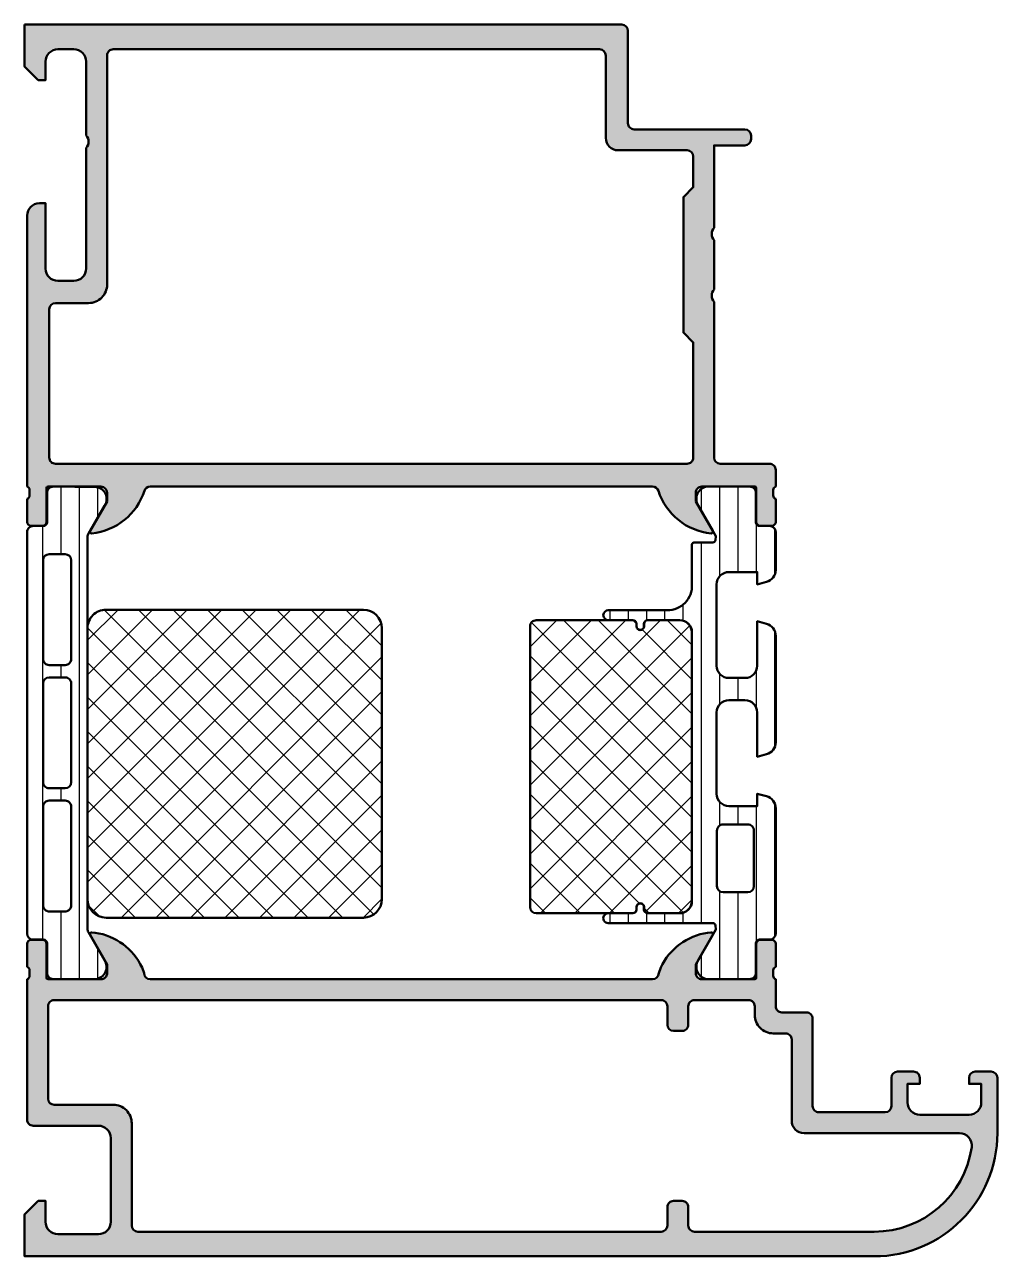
# Model space of a CAD drawing. Extents: x 0 to 79, y 0 to 100.
import ezdxf

# ---------------------------------------------------------------- set-up
doc = ezdxf.new("R2010")
doc.units = 0
for name, color, linetype, lineweight in [('0S-Alu contour', 7, 'Continuous', 50), ('0S-Alu hatch', 252, 'Continuous', 25), ('0S-Plastic contour', 254, 'Continuous', 50), ('0S-Plastic hatch', 253, 'Continuous', 25), ('0S-PT contour', 91, 'Continuous', 50), ('0S-PT hatch', 103, 'Continuous', 25)]:
    doc.layers.add(name, color=color, linetype=linetype, lineweight=lineweight)
pattern_1 = [(90, (0, 0), (-1.4859, 0), [])]
pattern_2 = [(135, (0, 0), (-1.403165018917055, -1.403165018917055), []), (225, (0, 0), (1.403165018917055, -1.403165018917055), [])]

# ---------------------------------------------------------------- blocks, each defined once
blk = doc.blocks.new('430970__55410658_3A5E_46EC_8F12_C75AFB1026F4_')
at = {"layer": '0S-Alu hatch'}
h = blk.add_hatch(color=256, dxfattribs=at)
edge = h.paths.add_edge_path()
edge.add_line((-1.70431260074e-05, 99.98993887380553), (-1.70431260074e-05, 96.5899388738054))
edge.add_line((-1.70431260074e-05, 96.5899388738054), (1.099982956873901, 95.48993887380551))
edge.add_line((1.099982956873901, 95.48993887380551), (1.699982956874151, 95.48993887380551))
edge.add_line((1.699982956874151, 95.48993887380551), (1.699982956874151, 96.98993887380558))
edge.add_ellipse((2.699982956874106, 96.98993887380558), major_axis=(-0.9999999999999551, 0), ratio=1, start_angle=269.99999999999744, end_angle=360, ccw=False)
edge.add_line((2.699982956874151, 97.98993887380554), (3.999982956873992, 97.98993887380554))
edge.add_ellipse((3.999982956874003, 96.98993887380554), major_axis=(-0.9999999999999857, 0), ratio=1, start_angle=180, end_angle=270.0000000000006, ccw=False)
edge.add_line((4.999982956873992, 96.98993887380551), (4.999982956873992, 90.98993887380547))
edge.add_ellipse((4.474982956873919, 90.4899388738055), major_axis=(-0.7250000000000333, 0), ratio=1, start_angle=136.397181027302, end_angle=223.602818972698, ccw=False)
edge.add_line((4.999982956873992, 89.98993887380553), (4.999982956874106, 80.18993887380545))
edge.add_ellipse((3.999982956874133, 80.1899388738056), major_axis=(-0.9999999999999724, 0), ratio=1, start_angle=89.99999999999221, end_angle=180, ccw=False)
edge.add_line((3.999982956873997, 79.18993887380563), (2.699982956874035, 79.18993887380557))
edge.add_ellipse((2.699982956874086, 80.18993887380562), major_axis=(-1.000000000000042, 0), ratio=1, start_angle=0, end_angle=89.9999999999971, ccw=False)
edge.add_line((1.699982956874038, 80.18993887380563), (1.699982956874038, 85.48993887380551))
edge.add_line((1.699982956874038, 85.48993887380551), (1.199982956874037, 85.48993887380551))
edge.add_arc((1.199982956874066, 84.48993887380561), 0.9999999999999147, 90.00000000000163, 180)
edge.add_line((0.1999829568741514, 84.48993887380558), (0.1999829568740381, 66.66695257705501))
edge.add_line((0.1999829568740381, 66.66695257705501), (0.1999842269182465, 63.48750195167988))
edge.add_line((0.1999842269182465, 63.48750195167988), (0.1999702453614703, 62.48999999999998))
edge.add_ellipse((0.121133798818383, 62.22247940800693), major_axis=(-0.2788950563273787, 0), ratio=1, start_angle=178.8354106258897, end_angle=253.5801235804951, ccw=False)
edge.add_line((0.3999712453613711, 62.2168110000085), (0.3999712453613995, 61.76321700000833))
edge.add_ellipse((0.1211031497182247, 61.75755634053118), major_axis=(-0.2789255417371582, 0), ratio=1, start_angle=106.42459455536479, end_angle=181.1628700729054, ccw=False)
edge.add_line((0.1999702453614417, 61.49001300000824), (0.1999702453614702, 59.61000199999987))
edge.add_arc((0.4999702453614246, 59.61000199999979), 0.2999999999999545, 180, 269.9999999999943)
edge.add_line((0.4999702453613946, 59.31000199999984), (1.479944564404294, 59.31000199999985))
edge.add_arc((1.479944564404356, 59.61000199999975), 0.2999999999998906, 269.9999999999882, 360)
edge.add_line((1.779944564404247, 59.61000199999975), (1.779944564404217, 62.36999999999993))
edge.add_ellipse((1.899944564404079, 62.36999999999994), major_axis=(-0.1199999999998615, 0), ratio=1, start_angle=269.9999999999757, end_angle=360, ccw=False)
edge.add_line((1.89994456440413, 62.48999999999981), (6.199970245361472, 62.49000000000004))
edge.add_ellipse((6.199970245361464, 61.99000000000003), major_axis=(-0.5000000000000071, 0), ratio=1, start_angle=180, end_angle=269.9999999999991, ccw=False)
edge.add_line((6.69997024536147, 61.99000000000004), (6.699970245361469, 61.29000000000004))
edge.add_line((6.699970245361469, 61.29000000000004), (5.318474787739117, 58.89717967697251))
edge.add_arc((5.438090030009777, 58.82811978464832), 0.1381197846483124, 149.9999999999897, 275.6225775507777)
edge.add_arc((4.961747004187923, 63.66660886184778), 4.999999999999936, 275.6225775507903, 342.2515836439267)
edge.add_ellipse((10.19988649963936, 61.99002680466519), major_axis=(-0.4999120691403375, 0), ratio=1, start_angle=270.0000000000287, end_angle=342.25158364396225, ccw=False)
edge.add_line((10.19988649963911, 62.48993887380553), (51.00005808385077, 62.48993887380553))
edge.add_ellipse((51.00005808385075, 61.99002680466547), major_axis=(-0.4999120691400591, 0), ratio=1, start_angle=197.7484163560726, end_angle=269.9999999999984, ccw=False)
edge.add_arc((56.23819757930234, 63.66660886184815), 5.00000000000038, 197.7484163560703, 264.3774224492067)
edge.add_arc((55.76185455348019, 58.82811978464825), 0.1381197846482856, 264.3774224492164, 390.0000000000092)
edge.add_line((55.88146979575083, 58.89717967697242), (54.49997433812848, 61.28999999999999))
edge.add_line((54.49997433812848, 61.28999999999999), (54.49997433812848, 61.98999999999998))
edge.add_ellipse((54.99997433812847, 61.98999999999998), major_axis=(-0.4999999999999929, 0), ratio=1, start_angle=269.9999999999984, end_angle=360, ccw=False)
edge.add_line((54.99997433812849, 62.48999999999998), (59.30000001908563, 62.48999999999998))
edge.add_ellipse((59.30000001908553, 62.37), major_axis=(-0.1199999999999761, 0), ratio=1, start_angle=180, end_angle=269.9999999999525, ccw=False)
edge.add_line((59.42000001908551, 62.36999999999987), (59.4200000190855, 59.61000199999968))
edge.add_arc((59.7200000190854, 59.61000199999968), 0.2999999999998977, 180, 270.0000000000108)
edge.add_line((59.72000001908546, 59.31000199999979), (60.69997433812833, 59.31000199999981))
edge.add_arc((60.69997433812833, 59.61000199999975), 0.2999999999999474, 270, 360)
edge.add_line((60.99997433812827, 59.61000199999981), (60.99997433812829, 61.49001300000819))
edge.add_ellipse((61.07884143377155, 61.75755634053113), major_axis=(-0.2789255417371861, 0), ratio=1, start_angle=-1.162870072900887, end_angle=73.57540544462603, ccw=False)
edge.add_line((60.79997333812835, 61.76321700000826), (60.79997333812835, 62.21681100000843))
edge.add_ellipse((61.07881078467135, 62.22247940800687), major_axis=(-0.2788950563273894, 0), ratio=1, start_angle=-73.58012358049888, end_angle=1.1645893741102782, ccw=False)
edge.add_line((60.99997433812828, 62.48999999999993), (60.9999603565715, 63.48750195268249))
edge.add_line((60.9999603565715, 63.48750195268249), (60.99995982478767, 63.83996200589203))
edge.add_arc((60.49998295687405, 63.83996200589198), 0.499976867913631, 0, 90.00000000000651)
edge.add_line((60.49998295687399, 64.33993887380561), (56.49998295687399, 64.33993887380561))
edge.add_ellipse((56.49998295687407, 64.83993887380569), major_axis=(-0.5000000000000853, 0), ratio=1, start_angle=0, end_angle=89.99999999999022, ccw=False)
edge.add_line((55.99998295687399, 64.83993887380576), (55.99998295687399, 77.48993887380553))
edge.add_ellipse((56.52500991086667, 77.98993887380553), major_axis=(-0.7250195186467954, 0), ratio=1, start_angle=-43.60134995159018, end_angle=43.60134995159018, ccw=False)
edge.add_line((55.99998295687399, 78.48993887380553), (55.99998295687399, 82.48991140798532))
edge.add_ellipse((56.52500991086667, 82.98991140798532), major_axis=(-0.7250195186467954, 0), ratio=1, start_angle=-43.60134995159018, end_angle=43.60134995159018, ccw=False)
edge.add_line((55.99998295687399, 83.4899114079853), (55.99998295687399, 90.18993887380557))
edge.add_line((55.99998295687399, 90.18993887380557), (58.49998295687398, 90.18993887380557))
edge.add_arc((58.49998295687395, 90.6899388738056), 0.5000000000000285, 270.0000000000025, 360)
edge.add_line((58.99998295687399, 90.6899388738056), (58.99998295687399, 90.98993887380553))
edge.add_arc((58.49998295687405, 90.98993887380558), 0.4999999999999432, 0, 89.99999999999265)
edge.add_line((58.49998295687411, 91.48993887380553), (49.49998295687399, 91.48993887380553))
edge.add_ellipse((49.49998295687398, 91.98993887380551), major_axis=(-0.4999999999999858, 0), ratio=1, start_angle=0, end_angle=90.0000000000008, ccw=False)
edge.add_line((48.99998295687399, 91.98993887380547), (48.9999829568741, 99.48993887380547))
edge.add_arc((48.49998295687408, 99.48993887380551), 0.5000000000000285, 0, 89.99999999999675)
edge.add_line((48.4999829568741, 99.98993887380553), (-1.70431260074e-05, 99.98993887380553))
edge = h.paths.add_edge_path()
edge.add_arc((5.199982956874052, 78.88993887380538), 1.499999999999985, 269.9999999999995, 360)
edge.add_line((6.699982956874038, 78.8899388738055), (6.69998295687381, 97.48993887380553))
edge.add_ellipse((7.199982956873981, 97.48993887380534), major_axis=(-0.5000000000001706, 0), ratio=1, start_angle=269.99999999996743, end_angle=360, ccw=False)
edge.add_line((7.199982956874265, 97.98993887380554), (46.69998295687403, 97.98993887380554))
edge.add_ellipse((46.69998295687403, 97.48993887380553), major_axis=(-0.5, 0), ratio=1, start_angle=180, end_angle=270, ccw=False)
edge.add_line((47.19998295687403, 97.48993887380553), (47.19998295687381, 90.78993887380565))
edge.add_arc((48.19998295687383, 90.78993887380562), 1.000000000000028, 180, 269.9999999999984)
edge.add_line((48.19998295687381, 89.7899388738056), (53.79998731643699, 89.78993887380553))
edge.add_ellipse((53.79998731643697, 89.28993887380577), major_axis=(-0.4999999999997869, 0), ratio=1, start_angle=180, end_angle=269.9999999999984, ccw=False)
edge.add_line((54.29998731643675, 89.2899388738057), (54.29998731643675, 86.78993525038695))
edge.add_line((54.29998731643675, 86.78993525038695), (53.49998295687399, 85.9899308908243))
edge.add_line((53.49998295687399, 85.9899308908243), (53.49998295687399, 74.98992489246174))
edge.add_line((53.49998295687399, 74.98992489246174), (54.29998731643675, 74.18992053289892))
edge.add_line((54.29998731643675, 74.18992053289892), (54.29998731643675, 64.8399388738056))
edge.add_ellipse((53.79998731643664, 64.83993887380572), major_axis=(-0.5000000000001137, 0), ratio=1, start_angle=89.99999999998698, end_angle=180, ccw=False)
edge.add_line((53.79998731643652, 64.33993887380561), (2.49998295687422, 64.33993887380561))
edge.add_ellipse((2.499982956874077, 64.83993887380569), major_axis=(-0.5000000000000853, 0), ratio=1, start_angle=0, end_angle=90.0000000000162, ccw=False)
edge.add_line((1.999982956873992, 64.83993887380555), (1.999982956873992, 76.88993887380539))
edge.add_ellipse((2.499982956874021, 76.88993887380542), major_axis=(-0.5000000000000285, 0), ratio=1, start_angle=270.00000000000324, end_angle=360, ccw=False)
edge.add_line((2.499982956873992, 77.38993887380543), (5.199982956874038, 77.38993887380539))
at = {"layer": '0S-Alu contour', "color": 7}
for points in [[(-1.70431260074e-05, 99.98993887380553), (-1.70431260074e-05, 96.5899388738054), (1.099982956873901, 95.48993887380551), (1.699982956874151, 95.48993887380551), (1.699982956874151, 96.98993887380558)], [(48.4999829568741, 99.98993887380553), (-1.70431260074e-05, 99.98993887380553)], [(48.99998295687399, 91.98993887380547), (48.9999829568741, 99.48993887380547)], [(2.699982956874151, 97.98993887380554), (3.999982956873992, 97.98993887380554)], [(6.699982956874038, 78.8899388738055), (6.69998295687381, 97.48993887380553)], [(7.199982956874265, 97.98993887380554), (46.69998295687403, 97.98993887380554)], [(47.19998295687403, 97.48993887380553), (47.19998295687381, 90.78993887380565)], [(4.999982956873992, 96.98993887380551), (4.999982956873992, 90.98993887380547)], [(58.49998295687411, 91.48993887380553), (49.49998295687399, 91.48993887380553)], [(55.99998295687399, 83.4899114079853), (55.99998295687399, 90.18993887380557), (58.49998295687398, 90.18993887380557)], [(58.99998295687399, 90.6899388738056), (58.99998295687399, 90.98993887380553)], [(4.999982956873992, 89.98993887380553), (4.999982956874106, 80.18993887380545)], [(48.19998295687381, 89.7899388738056), (53.79998731643699, 89.78993887380553)], [(54.29998731643675, 89.2899388738057), (54.29998731643675, 86.78993525038695), (53.49998295687399, 85.9899308908243), (53.49998295687399, 74.98992489246174), (54.29998731643675, 74.18992053289892), (54.29998731643675, 64.8399388738056)], [(1.699982956874038, 80.18993887380563), (1.699982956874038, 85.48993887380551), (1.199982956874037, 85.48993887380551)], [(0.1999829568741514, 84.48993887380558), (0.1999829568740381, 66.66695257705501), (0.1999842269182465, 63.48750195167988), (0.1999702453614703, 62.48999999999998)], [(55.99998295687399, 78.48993887380553), (55.99998295687399, 82.48991140798532)], [(3.999982956873997, 79.18993887380563), (2.699982956874035, 79.18993887380557)], [(2.499982956873992, 77.38993887380543), (5.199982956874038, 77.38993887380539)], [(55.99998295687399, 64.83993887380576), (55.99998295687399, 77.48993887380553)], [(1.999982956873992, 64.83993887380555), (1.999982956873992, 76.88993887380539)], [(53.79998731643652, 64.33993887380561), (2.49998295687422, 64.33993887380561)], [(60.49998295687399, 64.33993887380561), (56.49998295687399, 64.33993887380561)], [(60.99997433812828, 62.48999999999993), (60.9999603565715, 63.48750195268249), (60.99995982478767, 63.83996200589203)], [(0.3999712453613711, 62.2168110000085), (0.3999712453613995, 61.76321700000833)], [(1.779944564404247, 59.61000199999975), (1.779944564404217, 62.36999999999993)], [(1.89994456440413, 62.48999999999981), (6.199970245361472, 62.49000000000004)], [(10.19988649963911, 62.48993887380553), (51.00005808385077, 62.48993887380553)], [(54.99997433812849, 62.48999999999998), (59.30000001908563, 62.48999999999998)], [(59.42000001908551, 62.36999999999987), (59.4200000190855, 59.61000199999968)], [(60.79997333812835, 61.76321700000826), (60.79997333812835, 62.21681100000843)], [(0.1999702453614417, 61.49001300000824), (0.1999702453614702, 59.61000199999987)], [(6.69997024536147, 61.99000000000004), (6.699970245361469, 61.29000000000004), (5.318474787739117, 58.89717967697251)], [(55.88146979575083, 58.89717967697242), (54.49997433812848, 61.28999999999999), (54.49997433812848, 61.98999999999998)], [(60.99997433812827, 59.61000199999981), (60.99997433812829, 61.49001300000819)], [(0.4999702453613946, 59.31000199999984), (1.479944564404294, 59.31000199999985)], [(59.72000001908546, 59.31000199999979), (60.69997433812833, 59.31000199999981)]]:
    blk.add_lwpolyline(points, dxfattribs=at)
for centre, radius, start, end in [((48.49998295687408, 99.48993887380551), 0.5000000000000285, 0, 89.99999999999675), ((58.49998295687405, 90.98993887380558), 0.4999999999999432, 0, 89.99999999999265), ((48.19998295687383, 90.78993887380562), 1.000000000000028, 180, 269.9999999999984), ((58.49998295687395, 90.6899388738056), 0.5000000000000285, 270.0000000000025, 0), ((1.199982956874066, 84.48993887380561), 0.9999999999999147, 90.00000000000163, 180), ((5.199982956874052, 78.88993887380538), 1.499999999999985, 269.9999999999995, 0), ((60.49998295687405, 63.83996200589198), 0.499976867913631, 0, 90.00000000000651), ((4.961747004187923, 63.66660886184778), 4.999999999999936, 275.6225775507903, 342.2515836439267), ((56.23819757930234, 63.66660886184815), 5.00000000000038, 197.7484163560703, 264.3774224492067), ((0.4999702453614246, 59.61000199999979), 0.2999999999999545, 180, 269.9999999999943), ((1.479944564404356, 59.61000199999975), 0.2999999999998906, 269.9999999999882, 0), ((59.7200000190854, 59.61000199999968), 0.2999999999998977, 180, 270.0000000000108), ((60.69997433812833, 59.61000199999975), 0.2999999999999474, 270, 0), ((5.438090030009777, 58.82811978464832), 0.1381197846483124, 149.9999999999897, 275.6225775507777), ((55.76185455348019, 58.82811978464825), 0.1381197846482856, 264.3774224492164, 30.00000000000925)]:
    blk.add_arc(centre, radius, start, end, dxfattribs=at)
at = {"layer": '0S-Alu contour', "color": 7, "extrusion": (0, 0, -1)}
for centre, radius, start, end in [((-2.699982956874106, 96.98993887380558), 0.9999999999999551, 0, 90.00000000000254), ((-3.999982956874003, 96.98993887380554), 0.9999999999999857, 89.99999999999939, 180), ((-7.199982956873981, 97.48993887380534), 0.5000000000001706, 0, 90.00000000003257), ((-46.69998295687403, 97.48993887380553), 0.5, 90, 180), ((-49.49998295687398, 91.98993887380551), 0.4999999999999858, 269.9999999999992, 0), ((-4.474982956873919, 90.4899388738055), 0.7250000000000334, 136.397181027302, 223.602818972698), ((-53.79998731643697, 89.28993887380577), 0.4999999999997869, 90.0000000000016, 180), ((-56.52500991086667, 82.98991140798532), 0.7250195186467954, 316.3986500484098, 43.60134995159028), ((-2.699982956874086, 80.18993887380562), 1.000000000000042, 270.0000000000029, 0), ((-3.999982956874133, 80.1899388738056), 0.9999999999999724, 180, 270.0000000000078), ((-56.52500991086667, 77.98993887380553), 0.7250195186467954, 316.3986500484098, 43.60134995159028), ((-2.499982956874021, 76.88993887380542), 0.5000000000000285, 0, 89.99999999999675), ((-2.499982956874077, 64.83993887380569), 0.5000000000000853, 269.9999999999838, 0), ((-53.79998731643664, 64.83993887380572), 0.5000000000001137, 180, 270.000000000013), ((-56.49998295687407, 64.83993887380569), 0.5000000000000853, 270.0000000000098, 0), ((-0.121133798818383, 62.22247940800693), 0.2788950563273787, 106.4198764195049, 181.1645893741104), ((-1.899944564404079, 62.36999999999994), 0.1199999999998615, 0, 90.00000000002429), ((-6.199970245361464, 61.99000000000003), 0.5000000000000071, 90.0000000000009, 180), ((-10.19988649963936, 61.99002680466519), 0.4999120691403376, 17.74841635603773, 89.9999999999713), ((-51.00005808385075, 61.99002680466547), 0.4999120691400592, 90.0000000000016, 162.2515836439274), ((-54.99997433812847, 61.98999999999998), 0.4999999999999929, 0, 90.0000000000016), ((-59.30000001908553, 62.37), 0.1199999999999761, 90.0000000000475, 180), ((-61.07881078467135, 62.22247940800687), 0.2788950563273894, 358.8354106258897, 73.58012358049896), ((-0.1211031497182247, 61.75755634053118), 0.2789255417371582, 178.8371299270946, 253.5754054446352), ((-61.07884143377155, 61.75755634053113), 0.2789255417371861, 286.424594555374, 1.162870072900956)]:
    blk.add_arc(centre, radius, start, end, dxfattribs=at)
blk = doc.blocks.new('284832__F38CC887_B860_4B98_9733_34A62ACC565A___F38E6A97_F5FC_4033_AD49_28200F8B862E_')
at = {"layer": '0S-Plastic hatch'}
h = blk.add_hatch(dxfattribs=at)
h.set_pattern_fill('ANSI31', color=256, scale=0.4680000000000001, angle=45, style=0)
h.set_pattern_definition(pattern_1)
edge = h.paths.add_edge_path()
edge.add_line((0.207670245863412, 58.79000276475917), (0.2076855741545072, 26.20999676475916))
edge.add_arc((0.7076855741544515, 26.20999699999992), 0.5, 180.0000269581648, 270)
edge.add_line((0.7076855741544513, 25.70999699999992), (1.518016907487719, 25.70999699999992))
edge.add_ellipse((1.518016907487716, 25.4099969999999), major_axis=(-0.3000000000000149, 0), ratio=1, start_angle=180, end_angle=269.99999999999943, ccw=False)
edge.add_line((1.818016907487731, 25.40999699999989), (1.817684957090705, 23.00999861706356))
edge.add_arc((2.31768093452929, 23.00999597743849), 0.4999959774455549, 179.9996975182267, 270.0003024811853)
edge.add_line((2.317683574154358, 22.5099999999999), (5.79422507225388, 22.50999999999991))
edge.add_arc((5.651914423262518, 23.49981807472276), 0.9999960709244822, 278.1816080519002, 392.7270160998408)
edge.add_line((6.493167072253869, 24.04045299999991), (5.17469735776723, 26.3241098467501))
edge.add_ellipse((5.607710074498013, 26.57410982104967), major_axis=(-0.5000000000003578, 0), ratio=1, start_angle=5.9898169411098934e-05, end_angle=29.999996599322287, ccw=False)
edge.add_line((5.107710074497929, 26.57410929828114), (5.112279416911917, 58.42589070171873))
edge.add_ellipse((5.612279416911936, 58.42589017895003), major_axis=(-0.5000000000002928, 0), ratio=1, start_angle=330.00000340065594, end_angle=359.9999401018306, ccw=False)
edge.add_line((5.179266700181304, 58.67589015324973), (6.497736414667882, 60.9595469999999))
edge.add_arc((5.702168048666671, 61.49691471722182), 0.9600484823664508, 325.9628883298371, 444.2235492013879)
edge.add_line((5.798794414667955, 62.45208822705524), (2.322250276932319, 62.48984417899936))
edge.add_arc((2.321984375002088, 61.99011416151817), 0.499730088223221, 89.96951342445742, 180.0129304538196)
edge.add_line((1.822254299504746, 61.99000138293626), (1.822586249901774, 59.59000299999992))
edge.add_ellipse((1.522586249901786, 59.59000299999991), major_axis=(-0.299999999999988, 0), ratio=1, start_angle=90.00000000000102, end_angle=180, ccw=False)
edge.add_line((1.522586249901791, 59.29000299999992), (0.7076702458633477, 59.29000299999992))
edge.add_arc((0.7076702458633531, 58.79000299999993), 0.4999999999999929, 90.00000000000063, 180.0000269581648)
edge = h.paths.add_edge_path()
edge.add_ellipse((1.993277278550067, 56.50059395883626), major_axis=(-0.4999847412109091, 0), ratio=1, start_angle=270, end_angle=360, ccw=False)
edge.add_line((1.993277278550067, 57.00057870004718), (3.293287959702468, 57.00057870004719))
edge.add_ellipse((3.29328795970246, 56.50056344125815), major_axis=(-0.5000152587890412, 0), ratio=1, start_angle=180, end_angle=269.9999999999992, ccw=False)
edge.add_line((3.793303218491502, 56.50056344125294), (3.793303218491501, 48.50058175214904))
edge.add_ellipse((3.293306857848179, 48.50057811279238), major_axis=(-0.4999963606565677, 0), ratio=1, start_angle=89.9995829574089, end_angle=180.0004170428646, ccw=False)
edge.add_line((3.293303218491502, 48.00058175214905), (1.993309112223613, 48.00058175214905))
edge.add_ellipse((1.993292539426798, 48.50058175396203), major_axis=(-0.5000000020876408, 0), ratio=1, start_angle=0, end_angle=90.00189910261679, ccw=False)
edge.add_line((1.493292537339158, 48.50058175214391), (1.493292537339158, 56.50059395883107))
edge = h.paths.add_edge_path()
edge.add_line((1.493292537339158, 38.49687486731572), (1.493292537339158, 46.50058175214385))
edge.add_ellipse((1.993292537339158, 46.50058175214905), major_axis=(-0.5, 0), ratio=1, start_angle=270, end_angle=360, ccw=False)
edge.add_line((1.993292537339158, 47.00058175214905), (3.293303218491502, 47.00058175214905))
edge.add_ellipse((3.293303218491509, 46.50058175214906), major_axis=(-0.4999999999999929, 0), ratio=1, start_angle=180, end_angle=270.0000000000008, ccw=False)
edge.add_line((3.793303218491502, 46.50058175214386), (3.793303218491505, 38.49687486731573))
edge.add_ellipse((3.293303218491491, 38.49687486732093), major_axis=(-0.5000000000000142, 0), ratio=1, start_angle=90.00000000119331, end_angle=180, ccw=False)
edge.add_line((3.293303218501904, 37.99687486732092), (1.99329253734956, 37.99687486732092))
edge.add_ellipse((1.993292537339154, 38.49687486732091), major_axis=(-0.4999999999999929, 0), ratio=1, start_angle=0, end_angle=90.0000000011924, ccw=False)
edge = h.paths.add_edge_path()
edge.add_line((1.493292537328755, 28.49687791942805), (1.493292537328755, 36.49687486731572))
edge.add_ellipse((1.99329253948607, 36.49687486543826), major_axis=(-0.5000000021573149, 0), ratio=1, start_angle=269.9981009105036, end_angle=360, ccw=False)
edge.add_line((1.99330911216839, 36.99687486732092), (3.293303218481128, 36.99687486732094))
edge.add_ellipse((3.29330685783784, 36.49687850667767), major_axis=(-0.4999963606565038, 0), ratio=1, start_angle=179.9995829571355, end_angle=270.000417042595, ccw=False)
edge.add_line((3.793303218481099, 36.49687486732091), (3.793303218481098, 28.4968779194332))
edge.add_ellipse((3.293306857837726, 28.49687428007657), major_axis=(-0.4999963606566175, 0), ratio=1, start_angle=89.99958295741482, end_angle=180.0004170428646, ccw=False)
edge.add_line((3.293303218481099, 27.9968779194332), (1.993309112213211, 27.9968779194332))
edge.add_ellipse((1.99329253941639, 28.49687792124618), major_axis=(-0.500000002087636, 0), ratio=1, start_angle=0, end_angle=90.00189910261747, ccw=False)
at = {"layer": '0S-Alu contour', "color": 7}
for points in [[(1.993277278550067, 57.00057870004718), (3.293287959702468, 57.00057870004719)], [(1.493292537339158, 48.50058175214391), (1.493292537339158, 56.50059395883107)], [(3.793303218491502, 56.50056344125294), (3.793303218491501, 48.50058175214904)], [(3.293303218491502, 48.00058175214905), (1.993309112223613, 48.00058175214905)], [(1.993292537339158, 47.00058175214905), (3.293303218491502, 47.00058175214905)], [(1.493292537339158, 38.49687486731572), (1.493292537339158, 46.50058175214385)], [(3.793303218491502, 46.50058175214386), (3.793303218491505, 38.49687486731573)], [(3.293303218501904, 37.99687486732092), (1.99329253734956, 37.99687486732092)], [(1.493292537328755, 28.49687791942805), (1.493292537328755, 36.49687486731572)], [(1.99330911216839, 36.99687486732092), (3.293303218481128, 36.99687486732094)], [(3.793303218481099, 36.49687486732091), (3.793303218481098, 28.4968779194332)], [(3.293303218481099, 27.9968779194332), (1.993309112213211, 27.9968779194332)]]:
    blk.add_lwpolyline(points, dxfattribs=at)
at = {"layer": '0S-Alu contour', "color": 7, "extrusion": (0, 0, -1)}
for centre, radius, start, end in [((-1.993277278550067, 56.50059395883626), 0.4999847412109091, 0, 90), ((-3.29328795970246, 56.50056344125815), 0.5000152587890412, 90.00000000000081, 180), ((-1.993292539426798, 48.50058175396203), 0.5000000020876408, 269.9981008973832, 0), ((-3.293306857848179, 48.50057811279238), 0.4999963606565677, 179.9995829571354, 270.0004170425911), ((-1.993292537339158, 46.50058175214905), 0.5, 0, 90), ((-3.293303218491509, 46.50058175214906), 0.4999999999999929, 89.9999999999992, 180), ((-1.993292537339154, 38.49687486732091), 0.4999999999999929, 269.9999999988076, 0), ((-3.293303218491491, 38.49687486732093), 0.5000000000000142, 180, 269.9999999988067), ((-1.99329253948607, 36.49687486543826), 0.5000000021573149, 0, 90.00189908949643), ((-3.29330685783784, 36.49687850667767), 0.4999963606565038, 89.99958295740495, 180.0004170428646), ((-1.99329253941639, 28.49687792124618), 0.500000002087636, 269.9981008973825, 0), ((-3.293306857837726, 28.49687428007657), 0.4999963606566175, 179.9995829571354, 270.0004170425853)]:
    blk.add_arc(centre, radius, start, end, dxfattribs=at)
at = {"layer": '0S-Plastic contour', "color": 7}
for points in [[(5.798794414667955, 62.45208822705524), (2.322250276932319, 62.48984417899936)], [(1.822254299504746, 61.99000138293626), (1.822586249901774, 59.59000299999992)], [(5.179266700181304, 58.67589015324973), (6.497736414667882, 60.9595469999999)], [(1.522586249901791, 59.29000299999992), (0.7076702458633477, 59.29000299999992)], [(0.207670245863412, 58.79000276475917), (0.2076855741545072, 26.20999676475915)], [(5.107710074497929, 26.57410929828114), (5.112279416911917, 58.42589070171873)], [(6.493167072253869, 24.04045299999991), (5.17469735776723, 26.3241098467501)], [(0.7076855741544513, 25.70999699999992), (1.518016907487719, 25.70999699999992)], [(1.818016907487731, 25.40999699999989), (1.817684957090705, 23.00999861706356)], [(2.317683574154358, 22.5099999999999), (5.79422507225388, 22.50999999999991)]]:
    blk.add_lwpolyline(points, dxfattribs=at)
for centre, radius, start, end in [((2.321984375002088, 61.99011416151817), 0.499730088223221, 89.96951342445742, 180.0129304538196), ((5.702168048666671, 61.49691471722182), 0.9600484823664508, 325.9628883298371, 84.2235492013879), ((0.7076702458633531, 58.79000299999993), 0.4999999999999929, 90.00000000000063, 180.0000269581648), ((0.7076855741544515, 26.20999699999992), 0.5, 180.0000269581648, 270), ((5.651914423262518, 23.49981807472276), 0.9999960709244822, 278.1816080519002, 32.72701609984075), ((2.31768093452929, 23.00999597743849), 0.4999959774455549, 179.9996975182267, 270.0003024811853)]:
    blk.add_arc(centre, radius, start, end, dxfattribs=at)
at = {"layer": '0S-Plastic contour', "color": 7, "extrusion": (0, 0, -1)}
for centre, radius, start, end in [((-1.522586249901786, 59.59000299999991), 0.299999999999988, 180, 269.999999999999), ((-5.612279416911936, 58.42589017895003), 0.5000000000002928, 5.98981694121e-05, 29.99999659934405), ((-5.607710074498013, 26.57410982104967), 0.5000000000003578, 330.0000034006777, 359.9999401018306), ((-1.518016907487716, 25.4099969999999), 0.3000000000000149, 90.0000000000006, 180)]:
    blk.add_arc(centre, radius, start, end, dxfattribs=at)
blk = doc.blocks.new('430780__C7E80191_695B_4A91_A9F4_1D8BC67B86EA_')
at = {"layer": '0S-PT hatch'}
h = blk.add_hatch(dxfattribs=at)
h.set_pattern_fill('ANSI37', color=256, scale=0.625, angle=90, style=0)
h.set_pattern_definition(pattern_2)
edge = h.paths.add_edge_path()
edge.add_arc((6.607818471034609, 50.99525619213363), 1.494745392140763, 89.9165801758753, 180.2014779559223)
edge.add_line((5.11308232048151, 50.98999999999992), (5.109994745705416, 28.98999999999992))
edge.add_arc((6.60999526310376, 28.99000051739826), 1.500000517398432, 180.0000197662889, 269.999980236827)
edge.add_line((6.609994745704923, 27.48999999999992), (27.51002717063169, 27.48999999999992))
edge.add_arc((27.51002449539734, 28.99000267523426), 1.500002675236727, 270.0001021862424, 359.999897814315)
edge.add_line((29.01002717063168, 28.98999999999992), (29.01002717063168, 50.98999999999992))
edge.add_arc((27.51002345118954, 50.98999628055777), 1.500003719446763, 0.0001420731681082, 89.99985792812735)
edge.add_line((27.51002717063169, 52.48999999999992), (6.609994745704923, 52.48999999999991))
at = {"layer": '0S-PT contour', "color": 7}
for points in [[(27.51002717063169, 52.48999999999992), (6.609994745704924, 52.48999999999991)], [(5.11308232048151, 50.98999999999992), (5.109994745705416, 28.98999999999992)], [(29.01002717063168, 28.98999999999992), (29.01002717063168, 50.98999999999992)], [(6.609994745704923, 27.48999999999992), (27.51002717063169, 27.48999999999992)]]:
    blk.add_lwpolyline(points, dxfattribs=at)
for centre, radius, start, end in [((6.607818471034609, 50.99525619213363), 1.494745392140763, 89.9165801758753, 180.2014779559223), ((27.51002345118954, 50.98999628055777), 1.500003719446763, 0.0001420731681082, 89.99985792812735), ((6.60999526310376, 28.99000051739826), 1.500000517398432, 180.0000197662889, 269.999980236827), ((27.51002449539734, 28.99000267523426), 1.500002675236727, 270.0001021862424, 359.999897814315)]:
    blk.add_arc(centre, radius, start, end, dxfattribs=at)
blk = doc.blocks.new('430780__FB59DBBB_7EA9_41A2_921F_8F8BE664CCE0_')
at = {"layer": '0S-PT hatch'}
h = blk.add_hatch(dxfattribs=at)
h.set_pattern_fill('ANSI37', color=256, scale=0.625, angle=90, style=0)
h.set_pattern_definition(pattern_2)
edge = h.paths.add_edge_path()
edge.add_line((41.059379483263, 51.15000068619779), (41.05939855562019, 28.35001070100715))
edge.add_arc((41.54942187412117, 28.35001111092659), 0.4900233185011384, 180.0000479331366, 270.0000000000124)
edge.add_line((41.54942187412127, 27.85998779242545), (49.39997289482376, 27.85998779296916))
edge.add_arc((49.39997289480367, 28.14998779296923), 0.2900000000000702, 270.0000000039686, 360)
edge.add_line((49.68997289480374, 28.14998779296923), (49.68997289480374, 28.34998779296916))
edge.add_ellipse((49.99996831716702, 28.34998779296916), major_axis=(-0.3099954223632792, 0), ratio=1, start_angle=180, end_angle=360, ccw=False)
edge.add_line((50.3099637395303, 28.34998779296916), (50.3099637395303, 28.14998779296918))
edge.add_arc((50.59996373953032, 28.14998779296919), 0.2900000000000204, 180, 270)
edge.add_line((50.59996373953032, 27.85998779296917), (53.19996566772398, 27.85998779296916))
edge.add_arc((53.19996566772398, 28.84998779296916), 0.9899999999999948, 270, 360)
edge.add_line((54.18996566772397, 28.84998779296916), (54.18994659536627, 50.65000086612949))
edge.add_arc((53.19994659536665, 50.64999999999998), 0.9899999999999971, 5.01260389054e-05, 89.99999993620736)
edge.add_line((53.19994659646891, 51.63999999999998), (50.59990299384417, 51.64000000289482))
edge.add_arc((50.59990299384974, 51.3500416757214), 0.2899583271734229, 90.00000000109937, 180)
edge.add_line((50.30994466667632, 51.35004167571583), (50.309944667173, 51.15002441408734))
edge.add_ellipse((49.99994924480972, 51.15002441407493), major_axis=(-0.3099954223632792, 0), ratio=1, start_angle=0, end_angle=180, ccw=False)
edge.add_line((49.68995382244644, 51.15002441406251), (49.68995382244644, 51.35002441406249))
edge.add_arc((49.39995382244642, 51.3500244140625), 0.2900000000000133, 0, 89.99999999603136)
edge.add_line((49.39995382246651, 51.64002441406251), (41.54940280176332, 51.6400244146062))
edge.add_arc((41.54940280176368, 51.15000109610536), 0.490023318500839, 90.00000000004071, 180.0000479255325)
at = {"layer": '0S-PT contour', "color": 7}
for points in [[(41.059379483263, 51.15000068619779), (41.05939855562019, 28.35001070100715)], [(49.39995382246651, 51.64002441406251), (41.54940280176332, 51.6400244146062)], [(49.68995382244644, 51.15002441406251), (49.68995382244644, 51.35002441406249)], [(50.30994466667632, 51.35004167571583), (50.309944667173, 51.15002441408734)], [(53.19994659646891, 51.63999999999998), (50.59990299384417, 51.64000000289482)], [(54.18996566772397, 28.84998779296916), (54.18994659536627, 50.65000086612949)], [(49.68997289480374, 28.14998779296923), (49.68997289480374, 28.34998779296916)], [(50.3099637395303, 28.34998779296916), (50.3099637395303, 28.14998779296918)], [(41.54942187412127, 27.85998779242545), (49.39997289482376, 27.85998779296916)], [(50.59996373953032, 27.85998779296917), (53.19996566772398, 27.85998779296916)]]:
    blk.add_lwpolyline(points, dxfattribs=at)
for centre, radius, start, end in [((41.54940280176368, 51.15000109610536), 0.490023318500839, 90.00000000004071, 180.0000479255325), ((49.39995382244642, 51.3500244140625), 0.2900000000000133, 0, 89.99999999603136), ((50.59990299384974, 51.3500416757214), 0.2899583271734229, 90.00000000109937, 180), ((53.19994659536665, 50.64999999999998), 0.9899999999999971, 5.01260389054e-05, 89.99999993620736), ((41.54942187412117, 28.35001111092659), 0.4900233185011384, 180.0000479331366, 270.0000000000124), ((49.39997289480367, 28.14998779296923), 0.2900000000000702, 270.0000000039686, 0), ((50.59996373953032, 28.14998779296919), 0.2900000000000204, 180, 270), ((53.19996566772398, 28.84998779296916), 0.9899999999999948, 270, 0)]:
    blk.add_arc(centre, radius, start, end, dxfattribs=at)
at = {"layer": '0S-PT contour', "color": 7, "extrusion": (0, 0, -1)}
for centre, start, end in [((-49.99994924480972, 51.15002441407493), 180, 0), ((-49.99996831716702, 28.34998779296916), 0, 180)]:
    blk.add_arc(centre, 0.3099954223632793, start, end, dxfattribs=at)
blk = doc.blocks.new('284832__66AB506D_3832_47AC_AD13_2F2E993FB97A___4D2B57CF_61A0_4CB5_BF6C_3940D34E058B_')
at = {"layer": '0S-Plastic hatch'}
h = blk.add_hatch(dxfattribs=at)
h.set_pattern_fill('ANSI31', color=256, scale=0.4680000000000001, angle=45, style=0)
h.set_pattern_definition(pattern_1)
edge = h.paths.add_edge_path()
edge.add_line((54.1999656240552, 57.79999996007916), (54.19996562405543, 54.529972893298))
edge.add_ellipse((52.20156566764429, 54.44998780583815), major_axis=(-2.000000000000003, 0), ratio=1, start_angle=90.00000000000102, end_angle=182.2920152210327, ccw=False)
edge.add_line((52.20156566764432, 52.44998780583814), (47.39996979937751, 52.44998780583768))
edge.add_arc((47.39996979937751, 52.04999390935331), 0.399993896484375, 90, 270)
edge.add_line((47.39996979937751, 51.65000001286893), (49.39997285113517, 51.65000001286831))
edge.add_ellipse((49.39997285113509, 51.35000001286835), major_axis=(-0.2999999999999545, 0), ratio=1, start_angle=180, end_angle=269.99999999998374, ccw=False)
edge.add_line((49.69997285113504, 51.35000001286852), (49.69997285113515, 51.1500000128655))
edge.add_arc((49.99996827349843, 51.15000001286553), 0.2999954223632812, 180, 360)
edge.add_line((50.29996369586172, 51.15000001286555), (50.29996369586182, 51.3500000128684))
edge.add_ellipse((50.59996369586189, 51.35000001286823), major_axis=(-0.3000000000000611, 0), ratio=1, start_angle=270.000000000019, end_angle=360, ccw=False)
edge.add_line((50.59996369586179, 51.65000001286831), (53.19992747934044, 51.65000001286921))
edge.add_ellipse((53.1999274793408, 50.65000001286907), major_axis=(-1.000000000000135, 0), ratio=1, start_angle=180, end_angle=270.00000000001995, ccw=False)
edge.add_line((54.19992747934093, 50.65000001286914), (54.19992747934252, 28.84998780583813))
edge.add_ellipse((53.19992747934239, 28.84998780583806), major_axis=(-1.000000000000127, 0), ratio=1, start_angle=90.00000000000199, end_angle=180, ccw=False)
edge.add_line((53.19992747934243, 27.84998780583793), (50.5999636958619, 27.84998780583789))
edge.add_ellipse((50.5999636958619, 28.14998780583807), major_axis=(-0.3000000000001854, 0), ratio=1, start_angle=0, end_angle=89.99999999999869, ccw=False)
edge.add_line((50.29996369586172, 28.14998780583824), (50.29996369586182, 28.34998780584042))
edge.add_arc((49.99996827349849, 28.34998780584046), 0.2999954223633381, 0, 180)
edge.add_line((49.69997285113515, 28.34998780584049), (49.69997285113515, 28.14998780583806))
edge.add_ellipse((49.39997285113502, 28.14998780583806), major_axis=(-0.300000000000125, 0), ratio=1, start_angle=90, end_angle=180, ccw=False)
edge.add_line((49.39997285113502, 27.84998780583794), (47.39996979937745, 27.84998780583794))
edge.add_arc((47.39996979937748, 27.44999390935357), 0.399993896484375, 90.00000000000406, 270.0000000000041)
edge.add_line((47.39996979937751, 27.05000001286919), (55.89992402533868, 27.05000001286908))
edge.add_ellipse((55.89992402533857, 26.85000001286903), major_axis=(-0.2000000000000455, 0), ratio=1, start_angle=180, end_angle=269.99999999996743, ccw=False)
edge.add_line((56.09992402533862, 26.85000001286898), (56.1501009525956, 26.54020325136065))
edge.add_line((56.1501009525956, 26.54020325136065), (54.71444598124286, 24.04045301287187))
edge.add_arc((55.5556986302342, 23.49981808759481), 0.9999960709244081, 147.2729839001635, 261.818391948107)
edge.add_line((55.41338798124296, 22.51000001287201), (58.88992947934246, 22.51000001287184))
edge.add_arc((58.88993211896749, 23.00999599031056), 0.4999959774456828, 269.9996975188198, 360.0003024817733)
edge.add_line((59.3899280964062, 23.00999862993564), (59.38959614600912, 25.4099970128716))
edge.add_ellipse((59.68959614600922, 25.40999701287174), major_axis=(-0.3000000000001037, 0), ratio=1, start_angle=270.00000000001626, end_angle=360, ccw=False)
edge.add_line((59.68959614600913, 25.70999701287184), (60.49992746441381, 25.70999701287178))
edge.add_arc((60.49992746441384, 26.20999701287188), 0.5000000000000924, 269.9999999999959, 359.9999878056732)
edge.add_line((60.99992746441392, 26.20999690624137), (60.99992751306859, 36.38101912852682))
edge.add_arc((59.99876584027026, 36.38022913144592), 1.001161984483901, 0.0452109688184296, 74.93720007260596)
edge.add_line((60.25894542141764, 37.34699275546665), (59.49996562405419, 37.54999568515382))
edge.add_line((59.49996562405419, 37.54999568515382), (59.49998851223744, 36.54999568515382))
edge.add_line((59.49998851223744, 36.54999568515382), (57.19997020169068, 36.54999568515393))
edge.add_ellipse((57.20008022250791, 37.55011028447337), major_axis=(-1.000114605371035, 0), ratio=1, start_angle=0.006740136642804373, end_angle=89.99369699386023, ccw=False)
edge.add_line((56.19996562405696, 37.54999263341648), (56.19996257229621, 44.15029440486375))
edge.add_ellipse((57.20007182311499, 44.15017675443594), major_axis=(-1.000109257738843, 0), ratio=1, start_angle=270.00630300613807, end_angle=359.99325986335714, ccw=False)
edge.add_line((57.19996180288609, 45.15028600612321), (58.49996944522177, 45.15028600612322))
edge.add_ellipse((58.49985133326889, 44.15014882472101), major_axis=(-1.000137188376469, 0), ratio=1, start_angle=180.0078588372284, end_angle=269.9932336118436, ccw=False)
edge.add_line((59.49998851223728, 44.15028600612345), (59.49998851223761, 40.55029213900076))
edge.add_line((59.49998851223761, 40.55029213900076), (60.25894542141707, 40.75322179386171))
edge.add_arc((59.9988204170631, 41.71999088750838), 1.001153084358507, 285.059702476479, 359.9596735684652)
edge.add_line((60.99997325344839, 41.71928624698653), (60.99997325344832, 50.38127355167432))
edge.add_arc((59.99878070440701, 50.38048353022962), 1.001192860736494, 0.0452109688023067, 74.93720007260472)
edge.add_line((60.25896830960107, 51.34727696964318), (59.49998851223756, 51.55027989933046))
edge.add_line((59.49998851223756, 51.55027989933046), (59.49998851223727, 47.9502798993376))
edge.add_ellipse((58.49985133326905, 47.95041708073982), major_axis=(-1.000137188376301, 0), ratio=1, start_angle=90.00676638816333, end_angle=179.9921411627717, ccw=False)
edge.add_line((58.49996944522206, 46.95027989933778), (57.19996180288597, 46.95027989933777))
edge.add_ellipse((57.20007182311502, 47.95038915102497), major_axis=(-1.00010925773877, 0), ratio=1, start_angle=0.00674013653468819, end_angle=89.99369699385392, ccw=False)
edge.add_line((56.19996257229631, 47.95027150059723), (56.19996257229644, 54.55027989933063))
edge.add_ellipse((57.2000802228437, 54.5501622479147), major_axis=(-1.00011765746738, 0), ratio=1, start_angle=270.00630300614216, end_angle=359.99325986335714, ccw=False)
edge.add_line((57.19997020169068, 55.55027989933046), (59.49998851223727, 55.55027989933046))
edge.add_line((59.49998851223727, 55.55027989933046), (59.49996562405402, 54.55027989933057))
edge.add_line((59.49996562405402, 54.55027989933057), (60.25896830960078, 54.75322179386171))
edge.add_arc((59.99885401791398, 55.71995107328216), 1.001111854104478, 285.0597024764931, 359.9596735684833)
edge.add_line((60.99996562405544, 55.71924646177951), (60.99996562405544, 58.79000296007626))
edge.add_arc((60.4999656240554, 58.79000296007623), 0.5000000000000356, 0, 90.00000000000244)
edge.add_line((60.49996562405539, 59.29000296007626), (59.68959614600896, 59.29000296007632))
edge.add_ellipse((59.68959614600896, 59.59000296007622), major_axis=(-0.2999999999998977, 0), ratio=1, start_angle=0, end_angle=90, ccw=False)
edge.add_line((59.38959614600906, 59.59000296007627), (59.38992809640614, 61.99000134301247))
edge.add_arc((58.89922335293715, 61.99385250902547), 0.4907198556637236, 359.550338505092, 451.0852048587967)
edge.add_line((58.88992947934251, 62.48448434722622), (55.41338798124291, 62.48448434722622))
edge.add_arc((55.54896071593855, 61.49970000917136), 0.9940725118777798, 97.83849165625428, 212.91361095779)
edge.add_line((54.71444598124285, 60.95954696007623), (56.12745751582145, 58.46878991552618))
edge.add_line((56.12745751582145, 58.46878991552618), (56.09992402533856, 58.14999996007912))
edge.add_ellipse((55.89992402533874, 58.14999996007884), major_axis=(-0.1999999999998181, 0), ratio=1, start_angle=90.00000000006509, end_angle=180, ccw=False)
edge.add_line((55.89992402533897, 57.94999996007902), (54.34996562405518, 57.9499999600792))
edge.add_arc((54.34996562405521, 57.79999996007919), 0.1500000000000057, 90.00000000001087, 180)
edge = h.paths.add_edge_path()
edge.add_ellipse((58.73174899703457, 30.05472401122492), major_axis=(-0.4999999999999716, 0), ratio=1, start_angle=90.00000000000648, end_angle=179.9999569457603, ccw=False)
edge.add_line((58.73174899703462, 29.55472401122495), (56.73175215936179, 29.55472401122495))
edge.add_ellipse((56.73175215936179, 30.05472401122494), major_axis=(-0.4999999999999929, 0), ratio=1, start_angle=0, end_angle=90, ccw=False)
edge.add_line((56.2317521593618, 30.05472401122495), (56.23175215936179, 34.55472401122495))
edge.add_ellipse((56.73175215936175, 34.55472401122488), major_axis=(-0.4999999999999503, 0), ratio=1, start_angle=269.9999999999943, end_angle=360, ccw=False)
edge.add_line((56.73175215936179, 35.05472401122484), (58.7317527546736, 35.05472401122484))
edge.add_ellipse((58.73175275467362, 34.55472401122483), major_axis=(-0.5000000000000063, 0), ratio=1, start_angle=179.9999569372959, end_angle=270.00000000000244, ccw=False)
edge.add_line((59.23175275467349, 34.55472363546096), (59.2317489970344, 30.05472363546108))
at = {"layer": '0S-Alu contour', "color": 7}
for points in [[(56.73175215936179, 35.05472401122484), (58.7317527546736, 35.05472401122484)], [(56.2317521593618, 30.05472401122495), (56.23175215936179, 34.55472401122495)], [(59.23175275467349, 34.55472363546096), (59.2317489970344, 30.05472363546108)], [(58.73174899703462, 29.55472401122495), (56.73175215936179, 29.55472401122495)]]:
    blk.add_lwpolyline(points, dxfattribs=at)
at = {"layer": '0S-Alu contour', "color": 7, "extrusion": (0, 0, -1)}
for centre, radius, start, end in [((-56.73175215936175, 34.55472401122488), 0.4999999999999503, 0, 90.0000000000057), ((-58.73175275467362, 34.55472401122483), 0.5000000000000063, 89.99999999999756, 180.0000430627042), ((-56.73175215936179, 30.05472401122494), 0.4999999999999929, 270, 0), ((-58.73174899703457, 30.05472401122492), 0.4999999999999716, 180.0000430542398, 269.9999999999935)]:
    blk.add_arc(centre, radius, start, end, dxfattribs=at)
at = {"layer": '0S-Plastic contour', "color": 7}
for points in [[(58.88992947934251, 62.48448434722622), (55.41338798124291, 62.48448434722622)], [(59.38959614600906, 59.59000296007627), (59.38992809640614, 61.99000134301247)], [(54.71444598124285, 60.95954696007623), (56.12745751582145, 58.46878991552618), (56.09992402533856, 58.14999996007912)], [(60.49996562405539, 59.29000296007626), (59.68959614600896, 59.29000296007632)], [(60.99996562405544, 55.71924646177951), (60.99996562405544, 58.79000296007626)], [(54.1999656240552, 57.79999996007916), (54.19996562405543, 54.529972893298)], [(55.89992402533897, 57.94999996007902), (54.34996562405518, 57.9499999600792)], [(57.19997020169068, 55.55027989933046), (59.49998851223727, 55.55027989933046), (59.49996562405402, 54.55027989933057), (60.25896830960078, 54.75322179386171)], [(56.19996257229631, 47.95027150059723), (56.19996257229644, 54.55027989933063)], [(52.20156566764432, 52.44998780583814), (47.39996979937751, 52.44998780583768)], [(47.39996979937751, 51.65000001286893), (49.39997285113517, 51.65000001286831)], [(49.69997285113504, 51.35000001286852), (49.69997285113515, 51.1500000128655)], [(50.29996369586172, 51.15000001286555), (50.29996369586182, 51.3500000128684)], [(50.59996369586179, 51.65000001286831), (53.19992747934044, 51.65000001286921)], [(60.25896830960107, 51.34727696964318), (59.49998851223756, 51.55027989933046), (59.49998851223727, 47.9502798993376)], [(54.19992747934093, 50.65000001286914), (54.19992747934252, 28.84998780583813)], [(60.99997325344839, 41.71928624698653), (60.99997325344832, 50.38127355167432)], [(58.49996944522206, 46.95027989933778), (57.19996180288597, 46.95027989933777)], [(57.19996180288609, 45.15028600612321), (58.49996944522177, 45.15028600612322)], [(56.19996562405696, 37.54999263341648), (56.19996257229621, 44.15029440486375)], [(59.49998851223728, 44.15028600612345), (59.49998851223761, 40.55029213900076), (60.25894542141707, 40.75322179386171)], [(60.25894542141764, 37.34699275546665), (59.49996562405419, 37.54999568515382), (59.49998851223744, 36.54999568515382), (57.19997020169068, 36.54999568515393)], [(60.99992746441392, 26.20999690624137), (60.99992751306859, 36.38101912852682)], [(49.69997285113515, 28.34998780584049), (49.69997285113515, 28.14998780583806)], [(50.29996369586172, 28.14998780583824), (50.29996369586182, 28.34998780584042)], [(49.39997285113502, 27.84998780583794), (47.39996979937745, 27.84998780583794)], [(47.39996979937751, 27.05000001286919), (55.89992402533868, 27.05000001286908)], [(53.19992747934243, 27.84998780583793), (50.5999636958619, 27.84998780583789)], [(56.09992402533862, 26.85000001286898), (56.1501009525956, 26.54020325136065), (54.71444598124286, 24.04045301287187)], [(59.3899280964062, 23.00999862993564), (59.38959614600912, 25.4099970128716)], [(59.68959614600913, 25.70999701287184), (60.49992746441381, 25.70999701287178)], [(55.41338798124296, 22.51000001287201), (58.88992947934246, 22.51000001287184)]]:
    blk.add_lwpolyline(points, dxfattribs=at)
for centre, radius, start, end in [((55.54896071593855, 61.49970000917136), 0.9940725118777798, 97.83849165625428, 212.91361095779), ((58.89922335293715, 61.99385250902547), 0.4907198556637236, 359.550338505092, 91.08520485879671), ((60.4999656240554, 58.79000296007623), 0.5000000000000356, 0, 90.00000000000244), ((54.34996562405521, 57.79999996007919), 0.1500000000000057, 90.00000000001087, 180), ((59.99885401791398, 55.71995107328216), 1.001111854104478, 285.0597024764931, 359.9596735684833), ((47.39996979937751, 52.04999390935331), 0.399993896484375, 90, 270), ((49.99996827349843, 51.15000001286553), 0.2999954223632812, 180, 0), ((59.99878070440701, 50.38048353022962), 1.001192860736494, 0.0452109688023067, 74.93720007260472), ((59.9988204170631, 41.71999088750838), 1.001153084358507, 285.059702476479, 359.9596735684652), ((59.99876584027026, 36.38022913144592), 1.001161984483901, 0.0452109688184296, 74.93720007260596), ((49.99996827349849, 28.34998780584046), 0.2999954223633381, 0, 180), ((47.39996979937748, 27.44999390935357), 0.399993896484375, 90.00000000000406, 270.0000000000041), ((60.49992746441384, 26.20999701287188), 0.5000000000000924, 269.9999999999959, 359.9999878056732), ((55.5556986302342, 23.49981808759481), 0.9999960709244081, 147.2729839001635, 261.818391948107), ((58.88993211896749, 23.00999599031056), 0.4999959774456828, 269.9996975188198, 0.0003024817733149)]:
    blk.add_arc(centre, radius, start, end, dxfattribs=at)
at = {"layer": '0S-Plastic contour', "color": 7, "extrusion": (0, 0, -1)}
for centre, radius, start, end in [((-59.68959614600896, 59.59000296007622), 0.2999999999998977, 270, 0), ((-55.89992402533874, 58.14999996007884), 0.1999999999998181, 180, 269.9999999999349), ((-57.2000802228437, 54.5501622479147), 1.00011765746738, 0.0067401366428458, 89.99369699385781), ((-52.20156566764429, 54.44998780583815), 2.000000000000003, 177.7079847789673, 269.999999999999), ((-49.39997285113509, 51.35000001286835), 0.2999999999999545, 90.00000000001629, 180), ((-50.59996369586189, 51.35000001286823), 0.3000000000000611, 0, 89.99999999998101), ((-53.1999274793408, 50.65000001286907), 1.000000000000135, 89.99999999998005, 180), ((-57.20007182311502, 47.95038915102497), 1.00010925773877, 270.0063030061462, 359.9932598634653), ((-58.49985133326905, 47.95041708073982), 1.000137188376301, 180.0078588372284, 269.9932336118367), ((-57.20007182311499, 44.15017675443594), 1.000109257738843, 0.0067401366428458, 89.9936969938619), ((-58.49985133326889, 44.15014882472101), 1.000137188376469, 90.00676638815638, 179.9921411627716), ((-57.20008022250791, 37.55011028447337), 1.000114605371035, 270.0063030061399, 359.9932598633572), ((-49.39997285113502, 28.14998780583806), 0.300000000000125, 180, 270), ((-50.5999636958619, 28.14998780583807), 0.3000000000001854, 270.0000000000013, 0), ((-53.19992747934239, 28.84998780583806), 1.000000000000127, 180, 269.999999999998), ((-55.89992402533857, 26.85000001286903), 0.2000000000000455, 90.00000000003257, 180), ((-59.68959614600922, 25.40999701287174), 0.3000000000001037, 0, 89.99999999998371)]:
    blk.add_arc(centre, radius, start, end, dxfattribs=at)
blk = doc.blocks.new('375480__FD08CA25_DB5E_403C_93E5_2A1B28F85013_')
at = {"layer": '0S-Alu hatch'}
h = blk.add_hatch(color=256, dxfattribs=at)
edge = h.paths.add_edge_path()
edge.add_line((0.1999702453614418, 22.49999999999992), (0.1999702453609871, 11.10002365112257))
edge.add_arc((0.7000122070305821, 11.10002365112264), 0.5000419616695951, 180, 270.0000000000212)
edge.add_line((0.7000122070307667, 10.59998168945304), (6.000017144357315, 10.59998168945301))
edge.add_ellipse((6.000022765709799, 9.600021599520472), major_axis=(-0.999960089948345, 0), ratio=1, start_angle=179.9996779077392, end_angle=270.0003220926273, ccw=False)
edge.add_line((6.999982855642343, 9.600015978168244), (7.000017144357599, 2.799992370605821))
edge.add_ellipse((5.999997319787696, 2.800019824750127), major_axis=(-1.00001982494676, 0), ratio=1, start_angle=90.0011358416665, end_angle=179.9984270247563, ccw=False)
edge.add_line((6.00001714435757, 1.799999999999869), (2.700012207031107, 1.800000000000096))
edge.add_ellipse((2.699981135668778, 2.799968928637711), major_axis=(-0.9999689291203445, 0), ratio=1, start_angle=-0.001780313160793412, end_angle=90.0017803132414, ccw=False)
edge.add_line((1.700012207031164, 2.800000000000181), (1.700012207030653, 4.500000000000227))
edge.add_line((1.700012207030653, 4.500000000000227), (1.100006103515539, 4.500000000000113))
edge.add_line((1.100006103515539, 4.500000000000113), (-2.558e-13, 3.39999389648463))
edge.add_line((-2.558e-13, 3.39999389648463), (0, 0))
edge.add_line((0, 0), (68.99993896484354, 1.137e-13))
edge.add_arc((68.99993896484352, 10.00000000000013), 10.00000000000001, 270.0000000000001, 360)
edge.add_line((78.99993896484354, 10.00000000000039), (78.99993896484341, 14.50000000000011))
edge.add_arc((78.49995304074022, 14.50001407790396), 0.4999859243013786, 359.9983867455008, 449.9946187137128)
edge.add_line((78.5, 15.00000000000011), (77.19995117187464, 15.00000000000014))
edge.add_arc((77.19998807066366, 14.49996310121135), 0.5000369001502127, 90.00422797773778, 179.9957720222162)
edge.add_line((76.69995117187489, 14.50000000000045), (76.699951171875, 14.00000000000011))
edge.add_line((76.699951171875, 14.00000000000011), (77.699951171875, 14.00000000000023))
edge.add_line((77.699951171875, 14.00000000000023), (77.69995117187466, 12.4999999999998))
edge.add_ellipse((76.70002533543193, 12.49992583644284), major_axis=(-0.9999258391930482, 0), ratio=1, start_angle=89.99575042603033, end_angle=180.0042495739118, ccw=False)
edge.add_line((76.69995117187486, 11.50000000000011), (72.69998168945301, 11.50000000000011))
edge.add_ellipse((72.69997606790787, 12.49999437845497), major_axis=(-0.9999943784706639, 0), ratio=1, start_angle=-0.0003220922610012167, end_angle=90.00032209262167, ccw=False)
edge.add_line((71.69998168945301, 12.50000000000011), (71.69998168945301, 14.00000000000011))
edge.add_line((71.69998168945301, 14.00000000000011), (72.69998168945301, 14.00000000000011))
edge.add_line((72.69998168945301, 14.00000000000011), (72.69998168945301, 14.50000000000011))
edge.add_arc((72.19999200956353, 14.50001032011066), 0.4999896799959879, 359.9988173777201, 450.0011826219631)
edge.add_line((72.19998168945301, 15.00000000000014), (70.89996337890578, 15.00000000000011))
edge.add_arc((70.8999930588769, 14.49997032002924), 0.5000296808517276, 90.003400872283, 179.9965991277354)
edge.add_line((70.39996337890602, 14.50000000000045), (70.39996337890591, 12.19999980926525))
edge.add_ellipse((69.89994932998145, 12.20001385818971), major_axis=(-0.5000140491218226, 0), ratio=1, start_angle=90.00160984295991, end_angle=179.9983901568687, ccw=False)
edge.add_line((69.89996337890624, 11.69999980926525), (64.4999999999999, 11.69999980926525))
edge.add_ellipse((64.49997693661767, 12.19997674588304), major_axis=(-0.4999769371497339, 0), ratio=1, start_angle=-0.0026429908801901547, end_angle=90.00264299083688, ccw=False)
edge.add_line((63.99999999999988, 12.19999980926548), (63.99995422363236, 19.29999999999995))
edge.add_arc((63.49996948218845, 19.30001525832348), 0.4999847416767267, 359.9982514715724, 450.0000000005577)
edge.add_line((63.49996948218358, 19.80000000000021), (61.499961853022, 19.80000000000012))
edge.add_ellipse((61.49994659493635, 20.29998474173508), major_axis=(-0.4999847419677756, 0), ratio=1, start_angle=0.0008742896432067937, end_angle=90.00174850118037, ccw=False)
edge.add_line((60.99996185302678, 20.29997711235058), (60.99992752301091, 22.50000000000017))
edge.add_ellipse((61.07876396955393, 22.76752059199327), major_axis=(-0.278895056327408, 0), ratio=1, start_angle=-1.1645893741010127, end_angle=73.58012358051087, ccw=False)
edge.add_line((60.79992652301091, 22.77318899999166), (60.79992652301092, 23.22678299999167))
edge.add_ellipse((61.07879461865408, 23.23244365946872), major_axis=(-0.2789255417371504, 0), ratio=1, start_angle=-73.57540544464342, end_angle=1.1628700728853119, ccw=False)
edge.add_line((60.99992752301091, 23.49998699999166), (60.99992752301091, 25.37999800000017))
edge.add_arc((60.6999275230109, 25.37999800000018), 0.3000000000000043, 0, 89.99999999999864)
edge.add_line((60.69992752301091, 25.67999800000019), (59.71995320396811, 25.67999800000019))
edge.add_arc((59.71995320396811, 25.37999800000017), 0.3000000000000043, 90, 180)
edge.add_line((59.41995320396811, 25.37999800000017), (59.41995320396812, 22.62000000000019))
edge.add_ellipse((59.29995320396772, 22.62000000000018), major_axis=(-0.1200000000004024, 0), ratio=1, start_angle=90, end_angle=180, ccw=False)
edge.add_line((59.29995320396771, 22.49999999999977), (54.99993515240579, 22.50000000000003))
edge.add_ellipse((54.99992483229502, 22.99998967988939), major_axis=(-0.4999896799958635, 0), ratio=1, start_angle=-0.0011826219716795094, end_angle=90.00118262199078, ccw=False)
edge.add_line((54.49993515240567, 22.99999999999958), (54.49993515240532, 23.69999694824335))
edge.add_line((54.49993515240532, 23.69999694824335), (55.88817978131169, 26.10452270507804))
edge.add_arc((55.76121506825007, 26.16120419576173), 0.1390425465422222, 335.9423438027615, 446.607291361964)
edge.add_line((55.76944351422219, 26.30000305175784), (55.7291145347267, 26.29452514648429))
edge.add_line((55.7291145347267, 26.29452514648429), (55.46851730572552, 26.26844787597648))
edge.add_arc((56.18897282517527, 21.32077348803892), 4.999853798318397, 98.28489453358702, 154.8580559001015)
edge.add_line((51.66281509625355, 23.44502258300897), (51.49991533273317, 22.9999458484472))
edge.add_ellipse((50.99990082508759, 23.00001451026495), major_axis=(-0.5000145123598821, 0), ratio=1, start_angle=90.00524486561812, end_angle=179.9921321636179, ccw=False)
edge.add_line((50.99994659650292, 22.50000000000003), (10.19995117186954, 22.50000000000014))
edge.add_ellipse((10.19999694328461, 23.00001451026446), major_axis=(-0.5000145123592799, 0), ratio=1, start_angle=0.007867836382104088, end_angle=89.99475513441172, ccw=False)
edge.add_line((9.69998243563964, 22.99994584844663), (9.537082672119025, 23.44502258300807))
edge.add_arc((5.010924943195323, 21.32077348803709), 4.999853798320588, 25.14194409989846, 81.7151054664134)
edge.add_line((5.731380462645345, 26.26844787597682), (5.470783233642123, 26.2945251464844))
edge.add_line((5.470783233642123, 26.2945251464844), (5.430454254149935, 26.30000305175784))
edge.add_arc((5.438682700121892, 26.16120419576171), 0.1390425465422344, 93.3927086379671, 204.0576561971866)
edge.add_line((5.311717987060204, 26.10452270507813), (6.699962615966342, 23.69999694824233))
edge.add_line((6.699962615966342, 23.69999694824233), (6.699962615965887, 22.99999999999991))
edge.add_ellipse((6.199972936076957, 22.99998967988919), major_axis=(-0.4999896799954363, 0), ratio=1, start_angle=89.998817378078, end_angle=180.0011826222799, ccw=False)
edge.add_line((6.199962615966796, 22.50000000000026), (1.89994456440425, 22.49999999999989))
edge.add_ellipse((1.899944564404254, 22.61999999999991), major_axis=(-0.1200000000000223, 0), ratio=1, start_angle=0, end_angle=89.99999999999858, ccw=False)
edge.add_line((1.779944564404232, 22.61999999999992), (1.779944564404232, 25.37999799999992))
edge.add_arc((1.479944564404227, 25.37999799999991), 0.3000000000000043, 0, 90.00000000000134)
edge.add_line((1.479944564404221, 25.67999799999991), (0.499970245361439, 25.67999799999991))
edge.add_arc((0.4999702453614461, 25.37999799999991), 0.3000000000000043, 90.00000000000136, 180)
edge.add_line((0.1999702453614418, 25.3799979999999), (0.1999702453614418, 23.49998699999139))
edge.add_ellipse((0.1211031497182744, 23.23244365946845), major_axis=(-0.2789255417371507, 0), ratio=1, start_angle=178.837129927112, end_angle=253.5754054446454, ccw=False)
edge.add_line((0.3999712453614421, 23.22678299999139), (0.3999712453614421, 22.77318899999141))
edge.add_ellipse((0.121133798818397, 22.76752059199303), major_axis=(-0.2788950563274322, 0), ratio=1, start_angle=106.41987641949251, end_angle=181.1645893740976, ccw=False)
edge = h.paths.add_edge_path()
edge.add_line((1.899999999999607, 12.79998168945343), (1.899999999999778, 20.29999694824267))
edge.add_ellipse((2.399999999999579, 20.29999694824241), major_axis=(-0.4999999999998011, 0), ratio=1, start_angle=269.9999999999642, end_angle=360, ccw=False)
edge.add_line((2.399999999999891, 20.79999694824221), (51.69995880126918, 20.79999694824235))
edge.add_ellipse((51.69996244062557, 20.3000005875984), major_axis=(-0.4999963606572001, 0), ratio=1, start_angle=179.9995829571355, end_angle=270.00041704255926, ccw=False)
edge.add_line((52.19995880126953, 20.29999694824176), (52.19995880126919, 18.79999694825258))
edge.add_arc((52.69997406151353, 18.80001220586716), 0.500015260477127, 180.0017483404038, 269.993880336687)
edge.add_line((52.69992065574673, 18.29999694824212), (53.39995880126363, 18.29999694824232))
edge.add_arc((53.39998932117552, 18.7999664321195), 0.4999694848087021, 269.9965024622571, 360.0078688581631)
edge.add_line((53.89995880126912, 18.80003509667), (53.89995880126912, 20.29999694823155))
edge.add_ellipse((54.3999588015404, 20.29999694824222), major_axis=(-0.500000000271278, 0), ratio=1, start_angle=269.9982514721895, end_angle=360, ccw=False)
edge.add_line((54.39997406032408, 20.79999694828067), (58.79995880126398, 20.79999694771835))
edge.add_ellipse((58.79998168980171, 20.3000198358435), major_axis=(-0.4999771123987529, 0), ratio=1, start_angle=179.9965027830656, end_angle=270.00262295328923, ccw=False)
edge.add_line((59.29995880126909, 20.29998931826526), (59.29995880126885, 19.59999694821081))
edge.add_arc((60.799951172185, 19.59998931869264), 1.499992370935542, 179.9997085728981, 270.0014571138454)
edge.add_line((60.79998931914224, 18.09999694824216), (61.79996219046779, 18.09996304042591))
edge.add_ellipse((61.79997744962398, 17.59998168901373), major_axis=(-0.4999813516450267, 0), ratio=1, start_angle=179.9965028364244, end_angle=270.0017486357154, ccw=False)
edge.add_line((62.29995880033766, 17.59995117164249), (62.30001220703117, 10.99999675750769))
edge.add_arc((63.29949653564908, 10.99948111010294), 0.9994844616326094, 179.9704403395422, 270.0295596604382)
edge.add_line((63.30001218305347, 9.999996781485036), (75.92819149448792, 9.999999541236601))
edge.add_ellipse((75.92819170458247, 9.000051259628629), major_axis=(-0.9999482816079964, 0), ratio=1, start_angle=171.7867846234638, end_angle=270.0000120381547, ccw=False)
edge.add_ellipse((68.99977952346792, 10.00017239472647), major_axis=(-8.000172394826482, 0), ratio=1, start_angle=90.00028649004298, end_angle=171.7861438457056, ccw=False)
edge.add_line((68.99981952588612, 2), (54.39998168945294, 2))
edge.add_ellipse((54.39996880787671, 2.499987118423888), major_axis=(-0.4999871185898276, 0), ratio=1, start_angle=-0.0014761578452748836, end_angle=90.00147615793247, ccw=False)
edge.add_line((53.89998168945282, 2.499999999999886), (53.89998168945294, 4.000000000000227))
edge.add_arc((53.39999712610983, 4.000015436657029), 0.4999845635814099, 359.9982310347787, 450.0017689651515)
edge.add_line((53.3999816894533, 4.500000000000142), (52.69998168945267, 4.500000000000113))
edge.add_arc((52.69996625279613, 4.00001543665688), 0.4999845635815307, 89.9982310348477, 180.0017689652214)
edge.add_line((52.1999816894529, 4.000000000000142), (52.1999816894529, 2.499999999999545))
edge.add_ellipse((51.69997894789416, 2.499995112180693), major_axis=(-0.5000027415826289, 0), ratio=1, start_angle=90.00031415775601, end_angle=180.0005601002396, ccw=False)
edge.add_line((51.6999816894528, 1.999992370605582), (9.200007267641894, 2.000000000000142))
edge.add_ellipse((9.200031408318026, 2.50004321411869), major_axis=(-0.5000432147012704, 0), ratio=1, start_angle=0.0027660786490741884, end_angle=89.99723392135559, ccw=False)
edge.add_line((8.699988194199477, 2.500019073443155), (8.700007267641922, 10.79998168945306))
edge.add_arc((7.200007267642149, 10.79998168945303), 1.499999999999772, 0, 90.0000000000011)
edge.add_line((7.200007267642121, 12.29998168945281), (2.399999999999778, 12.29998168945292))
edge.add_ellipse((2.399999999999948, 12.79998168945326), major_axis=(-0.5000000000003411, 0), ratio=1, start_angle=0, end_angle=89.99999999998039, ccw=False)
at = {"layer": '0S-Alu contour', "color": 7}
for points in [[(5.311717987060204, 26.10452270507813), (6.699962615966342, 23.69999694824233), (6.699962615965887, 22.99999999999991)], [(5.731380462645345, 26.26844787597682), (5.470783233642123, 26.2945251464844), (5.430454254149935, 26.30000305175784)], [(54.49993515240567, 22.99999999999958), (54.49993515240532, 23.69999694824335), (55.88817978131169, 26.10452270507804)], [(55.76944351422219, 26.30000305175784), (55.7291145347267, 26.29452514648429), (55.46851730572552, 26.26844787597648)], [(0.1999702453614418, 25.3799979999999), (0.1999702453614418, 23.49998699999139)], [(1.479944564404221, 25.67999799999991), (0.499970245361439, 25.67999799999991)], [(1.779944564404232, 22.61999999999992), (1.779944564404232, 25.37999799999992)], [(59.41995320396811, 25.37999800000017), (59.41995320396812, 22.62000000000019)], [(60.69992752301091, 25.67999800000019), (59.71995320396811, 25.67999800000019)], [(60.99992752301091, 23.49998699999166), (60.99992752301091, 25.37999800000017)], [(0.3999712453614421, 23.22678299999139), (0.3999712453614421, 22.77318899999141)], [(9.69998243563964, 22.99994584844663), (9.537082672119025, 23.44502258300807)], [(51.66281509625355, 23.44502258300897), (51.49991533273317, 22.9999458484472)], [(60.79992652301091, 22.77318899999166), (60.79992652301092, 23.22678299999167)], [(0.1999702453614418, 22.49999999999992), (0.1999702453609871, 11.10002365112257)], [(6.199962615966796, 22.50000000000026), (1.89994456440425, 22.49999999999989)], [(50.99994659650292, 22.50000000000003), (10.19995117186954, 22.50000000000014)], [(59.29995320396771, 22.49999999999977), (54.99993515240579, 22.50000000000003)], [(60.99996185302678, 20.29997711235058), (60.99992752301091, 22.50000000000017)], [(1.899999999999607, 12.79998168945343), (1.899999999999778, 20.29999694824267)], [(2.399999999999891, 20.79999694824221), (51.69995880126918, 20.79999694824235)], [(52.19995880126953, 20.29999694824176), (52.19995880126919, 18.79999694825258)], [(53.89995880126912, 18.80003509667), (53.89995880126912, 20.29999694823155)], [(54.39997406032408, 20.79999694828067), (58.79995880126398, 20.79999694771835)], [(59.29995880126909, 20.29998931826526), (59.29995880126885, 19.59999694821081)], [(63.49996948218358, 19.80000000000021), (61.499961853022, 19.80000000000012)], [(63.99999999999988, 12.19999980926548), (63.99995422363236, 19.29999999999995)], [(52.69992065574673, 18.29999694824212), (53.39995880126363, 18.29999694824232)], [(60.79998931914224, 18.09999694824216), (61.79996219046779, 18.09996304042591)], [(62.29995880033766, 17.59995117164249), (62.30001220703117, 10.99999675750769)], [(72.19998168945301, 15.00000000000014), (70.89996337890578, 15.00000000000011)], [(78.5, 15.00000000000011), (77.19995117187464, 15.00000000000014)], [(70.39996337890602, 14.50000000000045), (70.39996337890591, 12.19999980926525)], [(71.69998168945301, 12.50000000000011), (71.69998168945301, 14.00000000000011), (72.69998168945301, 14.00000000000011), (72.69998168945301, 14.50000000000011)], [(76.69995117187489, 14.50000000000045), (76.699951171875, 14.00000000000011), (77.699951171875, 14.00000000000023), (77.69995117187466, 12.4999999999998)], [(78.99993896484354, 10.00000000000039), (78.99993896484341, 14.50000000000011)], [(7.200007267642121, 12.29998168945281), (2.399999999999778, 12.29998168945292)], [(69.89996337890624, 11.69999980926525), (64.4999999999999, 11.69999980926525)], [(76.69995117187486, 11.50000000000011), (72.69998168945301, 11.50000000000011)], [(0.7000122070307667, 10.59998168945304), (6.000017144357315, 10.59998168945301)], [(8.699988194199477, 2.500019073443155), (8.700007267641922, 10.79998168945306)], [(63.30001218305347, 9.999996781485036), (75.92819149448792, 9.999999541236601)], [(6.999982855642343, 9.600015978168244), (7.000017144357599, 2.799992370605821)], [(1.700012207031164, 2.800000000000181), (1.700012207030653, 4.500000000000227), (1.100006103515539, 4.500000000000113), (-2.558e-13, 3.39999389648463), (0, 0), (68.99993896484354, 1.137e-13)], [(52.1999816894529, 4.000000000000142), (52.1999816894529, 2.499999999999545)], [(53.3999816894533, 4.500000000000142), (52.69998168945267, 4.500000000000113)], [(53.89998168945282, 2.499999999999886), (53.89998168945294, 4.000000000000227)], [(51.6999816894528, 1.999992370605582), (9.200007267641894, 2.000000000000142)], [(68.99981952588612, 2), (54.39998168945294, 2)], [(6.00001714435757, 1.799999999999869), (2.700012207031107, 1.800000000000096)]]:
    blk.add_lwpolyline(points, dxfattribs=at)
for centre, radius, start, end in [((5.438682700121892, 26.16120419576171), 0.1390425465422344, 93.3927086379671, 204.0576561971866), ((5.010924943195323, 21.32077348803709), 4.999853798320588, 25.14194409989846, 81.7151054664134), ((56.18897282517527, 21.32077348803892), 4.999853798318397, 98.28489453358702, 154.8580559001015), ((55.76121506825007, 26.16120419576173), 0.1390425465422222, 335.9423438027615, 86.60729136196406), ((0.4999702453614461, 25.37999799999991), 0.3000000000000043, 90.00000000000136, 180), ((1.479944564404227, 25.37999799999991), 0.3000000000000043, 0, 90.00000000000134), ((59.71995320396811, 25.37999800000017), 0.3000000000000043, 90, 180), ((60.6999275230109, 25.37999800000018), 0.3000000000000043, 0, 89.99999999999864), ((60.799951172185, 19.59998931869264), 1.499992370935542, 179.9997085728981, 270.0014571138454), ((63.49996948218845, 19.30001525832348), 0.4999847416767267, 359.9982514715724, 90.00000000055775), ((52.69997406151353, 18.80001220586716), 0.500015260477127, 180.0017483404038, 269.993880336687), ((53.39998932117552, 18.7999664321195), 0.4999694848087021, 269.9965024622571, 0.0078688581630597), ((70.8999930588769, 14.49997032002924), 0.5000296808517276, 90.003400872283, 179.9965991277354), ((72.19999200956353, 14.50001032011066), 0.4999896799959879, 359.9988173777201, 90.00118262196312), ((77.19998807066366, 14.49996310121135), 0.5000369001502127, 90.00422797773778, 179.9957720222162), ((78.49995304074022, 14.50001407790396), 0.4999859243013786, 359.9983867455008, 89.99461871371284), ((7.200007267642149, 10.79998168945303), 1.499999999999772, 0, 90.0000000000011), ((0.7000122070305821, 11.10002365112264), 0.5000419616695951, 180, 270.0000000000212), ((63.29949653564908, 10.99948111010294), 0.9994844616326094, 179.9704403395422, 270.0295596604382), ((68.99993896484352, 10.00000000000013), 10.00000000000001, 270.0000000000001, 0), ((52.69996625279613, 4.00001543665688), 0.4999845635815307, 89.9982310348477, 180.0017689652214), ((53.39999712610983, 4.000015436657029), 0.4999845635814099, 359.9982310347787, 90.00176896515148)]:
    blk.add_arc(centre, radius, start, end, dxfattribs=at)
at = {"layer": '0S-Alu contour', "color": 7, "extrusion": (0, 0, -1)}
for centre, radius, start, end in [((-0.1211031497182744, 23.23244365946845), 0.2789255417371507, 106.4245945553546, 181.162870072888), ((-6.199972936076957, 22.99998967988919), 0.4999896799954363, 179.9988173777201, 270.0011826219221), ((-10.19999694328461, 23.00001451026446), 0.5000145123592799, 270.0052448655883, 359.9921321636179), ((-50.99990082508759, 23.00001451026495), 0.5000145123598821, 180.0078678363821, 269.9947551343819), ((-54.99992483229502, 22.99998967988939), 0.4999896799958635, 269.9988173780092, 0.0011826219716948), ((-61.07879461865408, 23.23244365946872), 0.2789255417371504, 358.8371299271147, 73.57540544464355), ((-0.121133798818397, 22.76752059199303), 0.2788950563274322, 178.8354106259024, 253.5801235805075), ((-1.899944564404254, 22.61999999999991), 0.1200000000000223, 270.0000000000015, 0), ((-59.29995320396772, 22.62000000000018), 0.1200000000004024, 180, 270), ((-61.07876396955393, 22.76752059199327), 0.278895056327408, 286.4198764194892, 1.164589374100992), ((-2.399999999999579, 20.29999694824241), 0.4999999999998011, 0, 90.00000000003583), ((-51.69996244062557, 20.3000005875984), 0.4999963606572001, 89.99958295744072, 180.0004170428646), ((-54.3999588015404, 20.29999694824222), 0.500000000271278, 0, 90.00174852781048), ((-58.79998168980171, 20.3000198358435), 0.4999771123987529, 89.99737704671074, 180.0034972169344), ((-61.49994659493635, 20.29998474173508), 0.4999847419677756, 269.9982514988196, 359.9991257103568), ((-61.79997744962398, 17.59998168901373), 0.4999813516450268, 89.99825136428461, 180.0034971635756), ((-2.399999999999948, 12.79998168945326), 0.5000000000003411, 270.0000000000196, 0), ((-64.49997693661767, 12.19997674588304), 0.4999769371497339, 269.9973570091631, 0.002642990880182), ((-69.89994932998145, 12.20001385818971), 0.5000140491218226, 180.0016098431314, 269.9983901570401), ((-72.69997606790787, 12.49999437845497), 0.9999943784706639, 269.9996779073783, 0.0003220922609314), ((-76.70002533543193, 12.49992583644284), 0.9999258391930482, 179.9957504260882, 270.0042495739697), ((-6.000022765709799, 9.600021599520472), 0.999960089948345, 89.99967790737271, 180.0003220922609), ((-75.92819170458247, 9.000051259628629), 0.9999482816079964, 89.99998796184529, 188.2132153765363), ((-68.99977952346792, 10.00017239472647), 8.000172394826482, 188.2138561542945, 269.999713509957), ((-2.699981135668778, 2.799968928637711), 0.9999689291203445, 269.9982196867586, 0.001780313160827), ((-5.999997319787696, 2.800019824750127), 1.00001982494676, 180.0015729752437, 269.9988641583335), ((-9.200031408318026, 2.50004321411869), 0.5000432147012704, 270.0027660786444, 359.9972339213509), ((-51.69997894789416, 2.499995112180693), 0.5000027415826289, 179.9994398997604, 269.999685842244), ((-54.39996880787671, 2.499987118423888), 0.4999871185898277, 269.9985238420675, 0.0014761578452432)]:
    blk.add_arc(centre, radius, start, end, dxfattribs=at)
blk = doc.blocks.new('430780__16A3631D_4B16_4FE7_8B31_62C17541E049_')
at = {"layer": '0S-Alu contour', "color": 7}
for name in ['430970__55410658_3A5E_46EC_8F12_C75AFB1026F4_', '375480__FD08CA25_DB5E_403C_93E5_2A1B28F85013_']:
    blk.add_blockref(name, (0, 0), dxfattribs=at)
at = {"layer": '0S-Plastic contour', "color": 7}
for name in ['284832__F38CC887_B860_4B98_9733_34A62ACC565A___F38E6A97_F5FC_4033_AD49_28200F8B862E_', '284832__66AB506D_3832_47AC_AD13_2F2E993FB97A___4D2B57CF_61A0_4CB5_BF6C_3940D34E058B_']:
    blk.add_blockref(name, (0, 0), dxfattribs=at)
at = {"layer": '0S-PT contour', "color": 7}
for name in ['430780__C7E80191_695B_4A91_A9F4_1D8BC67B86EA_', '430780__FB59DBBB_7EA9_41A2_921F_8F8BE664CCE0_']:
    blk.add_blockref(name, (0, 0), dxfattribs=at)

msp = doc.modelspace()

# ---------------------------------------------------------------- block references
at = {"layer": '0S-Alu contour', "color": 7}
msp.add_blockref('430780__16A3631D_4B16_4FE7_8B31_62C17541E049_', (0, 0), dxfattribs=at)

doc.saveas('drawing.dxf')
